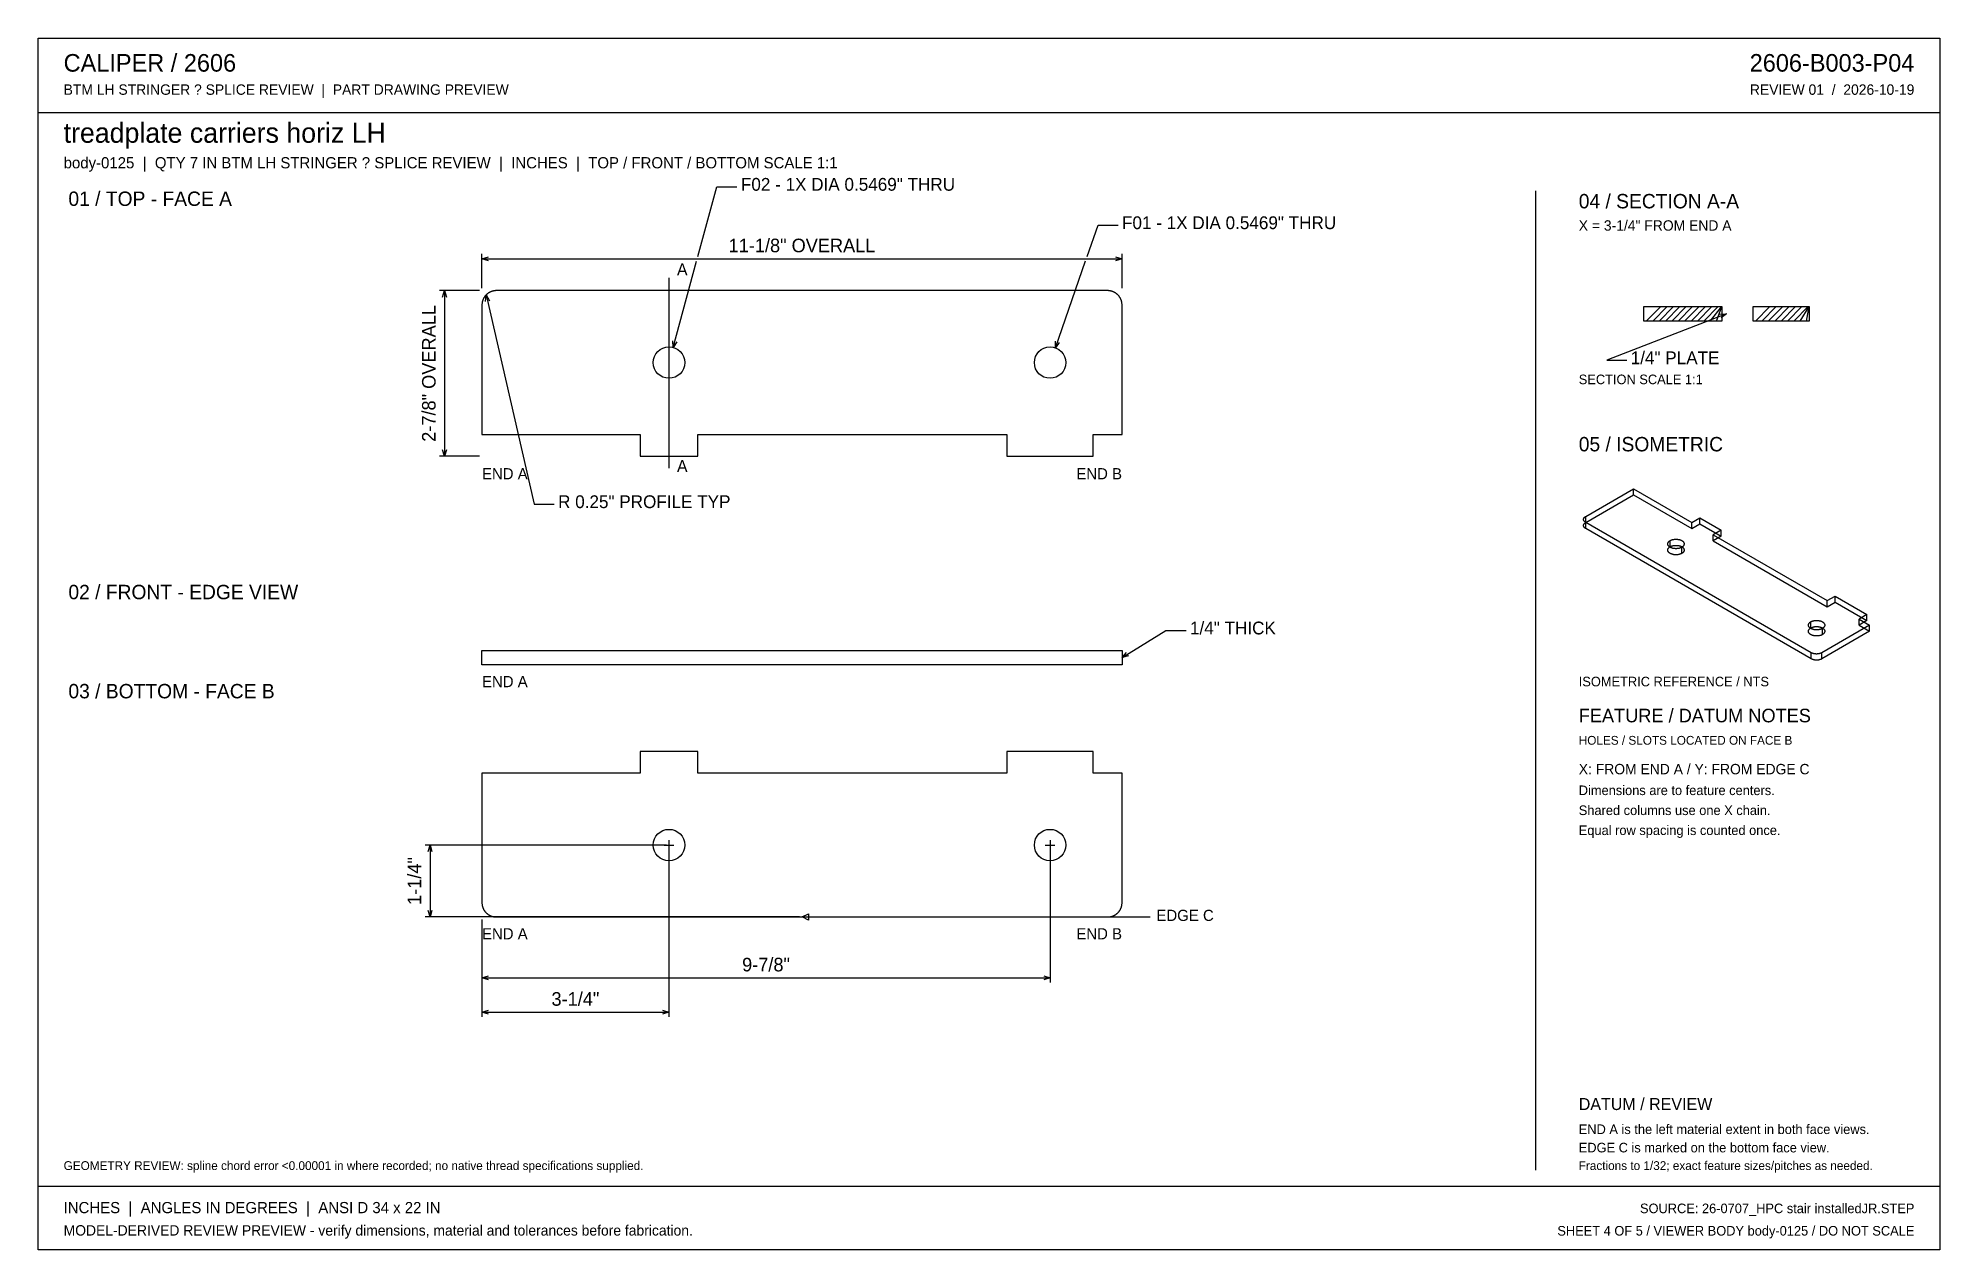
# Model space of a CAD drawing. Header units: inches. Extents: x 0.5 to 33.5, y 0.5 to 21.5.
import ezdxf
from ezdxf.enums import TextEntityAlignment as Align

# ---------------------------------------------------------------- set-up
doc = ezdxf.new("R2010")
doc.units = ezdxf.units.IN
doc.header["$MEASUREMENT"] = 0

msp = doc.modelspace()

# ---------------------------------------------------------------- texts
at = {"layer": 'ANNOTATION'}
for s, height, p in [('CALIPER / 2606', 0.30556, (0.917, 20.944)), ('BTM LH STRINGER ? SPLICE REVIEW  |  PART DRAWING PREVIEW', 0.18056, (0.917, 20.542)), ('treadplate carriers horiz LH', 0.34722, (0.917, 19.708)), ('body-0125  |  QTY 7 IN BTM LH STRINGER ? SPLICE REVIEW  |  INCHES  |  TOP / FRONT / BOTTOM SCALE 1:1', 0.19444, (0.917, 19.264)), ('01 / TOP - FACE A', 0.25, (1, 18.611)), ('F02 - 1X DIA 0.5469" THRU', 0.22222, (12.688, 18.875)), ('04 / SECTION A-A', 0.25, (27.25, 18.569)), ('F01 - 1X DIA 0.5469" THRU', 0.22222, (19.312, 18.208)), ('X = 3-1/4" FROM END A', 0.18056, (27.25, 18.181)), ('A', 0.208, (11.576, 17.403)), ('1/4" PLATE', 0.2222, (28.153, 15.861)), ('SECTION SCALE 1:1', 0.16667, (27.25, 15.514)), ('05 / ISOMETRIC', 0.25, (27.25, 14.347)), ('END A', 0.1944, (8.188, 13.861)), ('A', 0.208, (11.576, 13.986)), ('R 0.25" PROFILE TYP', 0.22222, (9.511, 13.361)), ('02 / FRONT - EDGE VIEW', 0.25, (1, 11.778)), ('1/4" THICK', 0.2222, (20.493, 11.167)), ('03 / BOTTOM - FACE B', 0.25, (1, 10.056)), ('END A', 0.1944, (8.188, 10.25)), ('ISOMETRIC REFERENCE / NTS', 0.16667, (27.25, 10.264)), ('FEATURE / DATUM NOTES', 0.23611, (27.25, 9.639)), ('HOLES / SLOTS LOCATED ON FACE B', 0.15278, (27.25, 9.25)), ('X: FROM END A / Y: FROM EDGE C', 0.18056, (27.25, 8.736)), ('Dimensions are to feature centers.', 0.16667, (27.25, 8.375)), ('Shared columns use one X chain.', 0.16667, (27.25, 8.028)), ('Equal row spacing is counted once.', 0.16667, (27.25, 7.681)), ('EDGE C', 0.1944, (19.91, 6.188)), ('END A', 0.1944, (8.188, 5.868)), ('DATUM / REVIEW', 0.20833, (27.25, 2.903)), ('END A is the left material extent in both face views.', 0.16667, (27.25, 2.486)), ('EDGE C is marked on the bottom face view.', 0.16667, (27.25, 2.167)), ('GEOMETRY REVIEW: spline chord error <0.00001 in where recorded; no native thread specifications supplied.', 0.152778, (0.917, 1.861)), ('Fractions to 1/32; exact feature sizes/pitches as needed.', 0.15278, (27.25, 1.861)), ('INCHES  |  ANGLES IN DEGREES  |  ANSI D 34 x 22 IN', 0.19444, (0.917, 1.111)), ('MODEL-DERIVED REVIEW PREVIEW - verify dimensions, material and tolerances before fabrication.', 0.18056, (0.917, 0.722))]:
    msp.add_text(s, height=height, dxfattribs=at).set_placement(p)
for s, height, p in [('2606-B003-P04', 0.30556, (33.083, 20.944)), ('REVIEW 01  /  2026-10-19', 0.18056, (33.083, 20.542)), ('END B', 0.1944, (19.312, 13.861)), ('END B', 0.1944, (19.312, 5.868)), ('SOURCE: 26-0707_HPC stair installedJR.STEP', 0.16667, (33.083, 1.111)), ('SHEET 4 OF 5 / VIEWER BODY body-0125 / DO NOT SCALE', 0.16667, (33.083, 0.722))]:
    msp.add_text(s, height=height, dxfattribs=at).set_placement(p, align=Align.RIGHT)
for s, height, p in [('11-1/8" OVERALL', 0.23611, (13.75, 17.806)), ('9-7/8"', 0.2361, (13.125, 5.312)), ('3-1/4"', 0.2361, (9.812, 4.715))]:
    msp.add_text(s, height=height, dxfattribs=at).set_placement(p, align=Align.CENTER)
for s, height, p in [('2-7/8" OVERALL', 0.23611, (7.382, 15.701)), ('1-1/4"', 0.2361, (7.132, 6.882))]:
    msp.add_text(s, height=height, rotation=90, dxfattribs=at).set_placement(p, align=Align.CENTER)

# ---------------------------------------------------------------- linework, layer by layer
at = {"layer": 'ANNOTATION'}
for p, q in [((11.941, 17.735), (12.271, 18.944)), ((12.271, 18.944), (12.618, 18.944)), ((18.706, 17.734), (18.896, 18.278)), ((18.896, 18.278), (19.243, 18.278)), ((8.188, 17.181), (8.188, 17.778)), ((8.188, 17.694), (8.299, 17.729)), ((8.188, 17.694), (19.312, 17.694)), ((8.299, 17.66), (8.188, 17.694)), ((11.509, 16.153), (11.919, 17.654)), ((18.153, 16.147), (18.679, 17.655)), ((19.201, 17.729), (19.312, 17.694)), ((19.312, 17.694), (19.201, 17.66)), ((19.312, 17.181), (19.312, 17.778)), ((11.438, 17.361), (11.438, 14.056)), ((8.146, 17.139), (7.451, 17.139)), ((7.5, 17.028), (7.535, 17.139)), ((7.535, 17.139), (7.535, 14.264)), ((7.535, 17.139), (7.569, 17.028)), ((8.252, 16.95), (8.261, 17.066)), ((8.261, 17.066), (9.094, 13.431)), ((8.261, 17.066), (8.319, 16.965)), ((29.819, 16.736), (27.736, 15.931)), ((29.703, 16.728), (29.819, 16.736)), ((29.819, 16.736), (29.728, 16.664)), ((11.509, 16.153), (11.505, 16.269)), ((11.572, 16.251), (11.509, 16.153)), ((18.153, 16.147), (18.156, 16.263)), ((18.222, 16.241), (18.153, 16.147)), ((27.736, 15.931), (28.083, 15.931)), ((8.146, 14.264), (7.451, 14.264)), ((7.535, 14.264), (7.5, 14.375)), ((7.569, 14.375), (7.535, 14.264)), ((9.094, 13.431), (9.441, 13.431)), ((19.312, 10.764), (20.076, 11.236)), ((20.076, 11.236), (20.424, 11.236)), ((19.312, 10.764), (19.389, 10.852)), ((19.425, 10.793), (19.312, 10.764)), ((11.396, 7.507), (7.201, 7.507)), ((7.25, 7.396), (7.285, 7.507)), ((7.285, 7.507), (7.285, 6.257)), ((7.285, 7.507), (7.319, 7.396)), ((11.354, 7.507), (11.521, 7.507)), ((11.438, 7.59), (11.438, 7.424)), ((11.438, 7.465), (11.438, 4.521)), ((17.979, 7.507), (18.146, 7.507)), ((18.062, 7.59), (18.062, 7.424)), ((18.062, 7.465), (18.062, 5.118)), ((7.285, 6.257), (7.25, 6.368)), ((7.319, 6.368), (7.285, 6.257)), ((13.75, 6.257), (13.861, 6.312)), ((13.861, 6.312), (13.861, 6.201)), ((13.708, 6.257), (7.201, 6.257)), ((8.188, 6.215), (8.188, 5.118)), ((8.188, 6.215), (8.188, 4.521)), ((13.75, 6.257), (19.799, 6.257)), ((13.861, 6.201), (13.75, 6.257)), ((8.188, 5.201), (8.299, 5.236)), ((8.188, 5.201), (18.062, 5.201)), ((8.299, 5.167), (8.188, 5.201)), ((17.951, 5.236), (18.062, 5.201)), ((18.062, 5.201), (17.951, 5.167)), ((8.188, 4.604), (8.299, 4.639)), ((11.326, 4.639), (11.438, 4.604)), ((8.188, 4.604), (11.438, 4.604)), ((8.299, 4.569), (8.188, 4.604)), ((11.438, 4.604), (11.326, 4.569))]:
    msp.add_line(p, q, dxfattribs=at)
at = {"layer": 'OUTLINE'}
for p, q in [((0.472, 21.528), (33.528, 21.528)), ((0.472, 0.472), (0.472, 21.528)), ((33.528, 21.528), (33.528, 0.472)), ((0.472, 20.236), (33.528, 20.236)), ((26.5, 18.875), (26.5, 1.861)), ((8.189, 16.913), (8.188, 16.907)), ((8.188, 16.907), (8.188, 16.901)), ((8.188, 16.901), (8.188, 16.895)), ((8.188, 16.895), (8.188, 16.889)), ((8.188, 16.889), (8.188, 14.639)), ((8.19, 16.926), (8.189, 16.919)), ((8.189, 16.919), (8.189, 16.913)), ((8.191, 16.932), (8.19, 16.926)), ((8.192, 16.938), (8.191, 16.932)), ((8.194, 16.944), (8.192, 16.938)), ((8.195, 16.95), (8.194, 16.944)), ((8.197, 16.956), (8.195, 16.95)), ((8.198, 16.961), (8.197, 16.956)), ((8.2, 16.967), (8.198, 16.961)), ((8.202, 16.973), (8.2, 16.967)), ((8.204, 16.979), (8.202, 16.973)), ((8.207, 16.985), (8.204, 16.979)), ((8.209, 16.99), (8.207, 16.985)), ((8.212, 16.996), (8.209, 16.99)), ((8.214, 17.001), (8.212, 16.996)), ((8.217, 17.007), (8.214, 17.001)), ((8.22, 17.012), (8.217, 17.007)), ((8.223, 17.017), (8.22, 17.012)), ((8.226, 17.023), (8.223, 17.017)), ((8.23, 17.028), (8.226, 17.023)), ((8.233, 17.033), (8.23, 17.028)), ((8.237, 17.038), (8.233, 17.033)), ((8.24, 17.043), (8.237, 17.038)), ((8.244, 17.047), (8.24, 17.043)), ((8.248, 17.052), (8.244, 17.047)), ((8.252, 17.057), (8.248, 17.052)), ((8.256, 17.061), (8.252, 17.057)), ((8.261, 17.066), (8.256, 17.061)), ((8.265, 17.07), (8.261, 17.066)), ((8.27, 17.074), (8.265, 17.07)), ((8.274, 17.078), (8.27, 17.074)), ((8.279, 17.082), (8.274, 17.078)), ((8.284, 17.086), (8.279, 17.082)), ((8.289, 17.09), (8.284, 17.086)), ((8.294, 17.093), (8.289, 17.09)), ((8.299, 17.097), (8.294, 17.093)), ((8.304, 17.1), (8.299, 17.097)), ((8.309, 17.103), (8.304, 17.1)), ((8.314, 17.106), (8.309, 17.103)), ((8.32, 17.109), (8.314, 17.106)), ((8.325, 17.112), (8.32, 17.109)), ((8.331, 17.115), (8.325, 17.112)), ((8.336, 17.117), (8.331, 17.115)), ((8.342, 17.12), (8.336, 17.117)), ((8.348, 17.122), (8.342, 17.12)), ((8.353, 17.124), (8.348, 17.122)), ((8.359, 17.126), (8.353, 17.124)), ((8.365, 17.128), (8.359, 17.126)), ((8.371, 17.13), (8.365, 17.128)), ((8.377, 17.131), (8.371, 17.13)), ((8.383, 17.133), (8.377, 17.131)), ((8.389, 17.134), (8.383, 17.133)), ((8.395, 17.135), (8.389, 17.134)), ((8.401, 17.136), (8.395, 17.135)), ((8.407, 17.137), (8.401, 17.136)), ((8.413, 17.138), (8.407, 17.137)), ((8.419, 17.138), (8.413, 17.138)), ((8.425, 17.139), (8.419, 17.138)), ((8.431, 17.139), (8.425, 17.139)), ((8.438, 17.139), (8.431, 17.139)), ((19.062, 17.139), (8.438, 17.139)), ((19.069, 17.139), (19.062, 17.139)), ((19.075, 17.139), (19.069, 17.139)), ((19.081, 17.138), (19.075, 17.139)), ((19.087, 17.138), (19.081, 17.138)), ((19.093, 17.137), (19.087, 17.138)), ((19.099, 17.136), (19.093, 17.137)), ((19.105, 17.135), (19.099, 17.136)), ((19.111, 17.134), (19.105, 17.135)), ((19.117, 17.133), (19.111, 17.134)), ((19.123, 17.131), (19.117, 17.133)), ((19.129, 17.13), (19.123, 17.131)), ((19.135, 17.128), (19.129, 17.13)), ((19.141, 17.126), (19.135, 17.128)), ((19.147, 17.124), (19.141, 17.126)), ((19.152, 17.122), (19.147, 17.124)), ((19.158, 17.12), (19.152, 17.122)), ((19.164, 17.117), (19.158, 17.12)), ((19.169, 17.115), (19.164, 17.117)), ((19.175, 17.112), (19.169, 17.115)), ((19.18, 17.109), (19.175, 17.112)), ((19.186, 17.106), (19.18, 17.109)), ((19.191, 17.103), (19.186, 17.106)), ((19.196, 17.1), (19.191, 17.103)), ((19.201, 17.097), (19.196, 17.1)), ((19.206, 17.093), (19.201, 17.097)), ((19.211, 17.09), (19.206, 17.093)), ((19.216, 17.086), (19.211, 17.09)), ((19.221, 17.082), (19.216, 17.086)), ((19.226, 17.078), (19.221, 17.082)), ((19.23, 17.074), (19.226, 17.078)), ((19.235, 17.07), (19.23, 17.074)), ((19.239, 17.066), (19.235, 17.07)), ((19.244, 17.061), (19.239, 17.066)), ((19.248, 17.057), (19.244, 17.061)), ((19.252, 17.052), (19.248, 17.057)), ((19.256, 17.047), (19.252, 17.052)), ((19.26, 17.043), (19.256, 17.047)), ((19.263, 17.038), (19.26, 17.043)), ((19.267, 17.033), (19.263, 17.038)), ((19.27, 17.028), (19.267, 17.033)), ((19.274, 17.023), (19.27, 17.028)), ((19.277, 17.017), (19.274, 17.023)), ((19.28, 17.012), (19.277, 17.017)), ((19.283, 17.007), (19.28, 17.012)), ((19.286, 17.001), (19.283, 17.007)), ((19.288, 16.996), (19.286, 17.001)), ((19.291, 16.99), (19.288, 16.996)), ((19.293, 16.985), (19.291, 16.99)), ((19.296, 16.979), (19.293, 16.985)), ((19.298, 16.973), (19.296, 16.979)), ((19.3, 16.967), (19.298, 16.973)), ((19.302, 16.961), (19.3, 16.967)), ((19.303, 16.956), (19.302, 16.961)), ((19.305, 16.95), (19.303, 16.956)), ((19.306, 16.944), (19.305, 16.95)), ((19.308, 16.938), (19.306, 16.944)), ((19.309, 16.932), (19.308, 16.938)), ((19.31, 16.926), (19.309, 16.932)), ((19.311, 16.919), (19.31, 16.926)), ((19.311, 16.913), (19.311, 16.919)), ((19.312, 16.907), (19.311, 16.913)), ((19.312, 16.901), (19.312, 16.907)), ((19.312, 16.895), (19.312, 16.901)), ((19.312, 16.889), (19.312, 16.895)), ((19.312, 14.639), (19.312, 16.889)), ((28.382, 16.861), (29.734, 16.861)), ((28.382, 16.611), (28.382, 16.861)), ((28.424, 16.611), (28.674, 16.861)), ((28.535, 16.611), (28.785, 16.861)), ((28.646, 16.611), (28.896, 16.861)), ((28.757, 16.611), (29.007, 16.861)), ((28.868, 16.611), (29.118, 16.861)), ((28.979, 16.611), (29.229, 16.861)), ((29.09, 16.611), (29.34, 16.861)), ((29.201, 16.611), (29.451, 16.861)), ((29.312, 16.611), (29.562, 16.861)), ((29.424, 16.611), (29.674, 16.861)), ((29.535, 16.611), (29.734, 16.861)), ((29.646, 16.611), (29.734, 16.861)), ((29.734, 16.861), (29.734, 16.611)), ((30.28, 16.861), (31.257, 16.861)), ((30.28, 16.611), (30.28, 16.861)), ((30.322, 16.611), (30.572, 16.861)), ((30.433, 16.611), (30.683, 16.861)), ((30.544, 16.611), (30.794, 16.861)), ((30.655, 16.611), (30.905, 16.861)), ((30.766, 16.611), (31.016, 16.861)), ((30.878, 16.611), (31.128, 16.861)), ((30.989, 16.611), (31.239, 16.861)), ((31.1, 16.611), (31.257, 16.861)), ((31.211, 16.611), (31.257, 16.861)), ((31.257, 16.861), (31.257, 16.611)), ((29.734, 16.611), (28.382, 16.611)), ((31.257, 16.611), (30.28, 16.611)), ((8.188, 14.639), (10.938, 14.639)), ((10.938, 14.639), (10.938, 14.264)), ((11.938, 14.264), (11.938, 14.639)), ((11.938, 14.639), (17.312, 14.639)), ((17.312, 14.639), (17.312, 14.264)), ((18.812, 14.639), (19.312, 14.639)), ((18.812, 14.264), (18.812, 14.639)), ((10.938, 14.264), (11.938, 14.264)), ((17.312, 14.264), (18.812, 14.264)), ((27.372, 13.218), (28.202, 13.697)), ((27.372, 13.111), (28.202, 13.59)), ((28.202, 13.59), (28.202, 13.697)), ((28.202, 13.697), (29.216, 13.111)), ((28.202, 13.59), (29.216, 13.005)), ((27.333, 13.168), (27.334, 13.17)), ((27.333, 13.166), (27.333, 13.168)), ((27.333, 13.165), (27.333, 13.166)), ((27.333, 13.163), (27.333, 13.165)), ((27.333, 13.161), (27.333, 13.163)), ((27.334, 13.159), (27.333, 13.161)), ((27.333, 13.062), (27.334, 13.064)), ((27.333, 13.06), (27.333, 13.062)), ((27.333, 13.058), (27.333, 13.06)), ((27.333, 13.056), (27.333, 13.058)), ((27.333, 13.054), (27.333, 13.056)), ((27.334, 13.052), (27.333, 13.054)), ((27.334, 13.174), (27.335, 13.176)), ((27.334, 13.172), (27.334, 13.174)), ((27.334, 13.17), (27.334, 13.172)), ((27.334, 13.157), (27.334, 13.159)), ((27.334, 13.155), (27.334, 13.157)), ((27.335, 13.153), (27.334, 13.155)), ((27.334, 13.067), (27.335, 13.069)), ((27.334, 13.065), (27.334, 13.067)), ((27.334, 13.064), (27.334, 13.065)), ((27.334, 13.051), (27.334, 13.052)), ((27.334, 13.049), (27.334, 13.051)), ((27.335, 13.047), (27.334, 13.049)), ((27.335, 13.177), (27.336, 13.179)), ((27.335, 13.176), (27.335, 13.177)), ((27.335, 13.152), (27.335, 13.153)), ((27.336, 13.15), (27.335, 13.152)), ((27.335, 13.071), (27.336, 13.073)), ((27.335, 13.069), (27.335, 13.071)), ((27.335, 13.045), (27.335, 13.047)), ((27.336, 13.043), (27.335, 13.045)), ((27.336, 13.179), (27.337, 13.181)), ((27.337, 13.148), (27.336, 13.15)), ((27.336, 13.073), (27.337, 13.075)), ((27.337, 13.042), (27.336, 13.043)), ((27.337, 13.183), (27.338, 13.185)), ((27.337, 13.181), (27.337, 13.183)), ((27.337, 13.146), (27.337, 13.148)), ((27.338, 13.144), (27.337, 13.146)), ((27.337, 13.076), (27.338, 13.078)), ((27.337, 13.075), (27.337, 13.076)), ((27.337, 13.04), (27.337, 13.042)), ((27.338, 13.038), (27.337, 13.04)), ((27.338, 13.185), (27.339, 13.186)), ((27.339, 13.143), (27.338, 13.144)), ((27.338, 13.078), (27.339, 13.08)), ((27.339, 13.036), (27.338, 13.038)), ((27.339, 13.186), (27.34, 13.188)), ((27.34, 13.141), (27.339, 13.143)), ((27.339, 13.08), (27.34, 13.082)), ((27.34, 13.034), (27.339, 13.036)), ((27.34, 13.188), (27.341, 13.19)), ((27.341, 13.139), (27.34, 13.141)), ((27.34, 13.082), (27.341, 13.083)), ((27.341, 13.033), (27.34, 13.034)), ((27.341, 13.19), (27.342, 13.192)), ((27.342, 13.137), (27.341, 13.139)), ((27.341, 13.083), (27.342, 13.085)), ((27.342, 13.031), (27.341, 13.033)), ((27.342, 13.192), (27.343, 13.193)), ((27.343, 13.136), (27.342, 13.137)), ((27.342, 13.085), (27.343, 13.087)), ((27.343, 13.029), (27.342, 13.031)), ((27.343, 13.193), (27.345, 13.195)), ((27.345, 13.134), (27.343, 13.136)), ((27.343, 13.087), (27.345, 13.089)), ((27.345, 13.027), (27.343, 13.029)), ((27.345, 13.195), (27.346, 13.197)), ((27.346, 13.132), (27.345, 13.134)), ((27.345, 13.089), (27.346, 13.09)), ((27.346, 13.026), (27.345, 13.027)), ((27.346, 13.197), (27.347, 13.198)), ((27.347, 13.131), (27.346, 13.132)), ((27.346, 13.09), (27.347, 13.092)), ((27.347, 13.024), (27.346, 13.026)), ((27.347, 13.198), (27.349, 13.2)), ((27.349, 13.129), (27.347, 13.131)), ((27.347, 13.092), (27.349, 13.094)), ((27.349, 13.023), (27.347, 13.024)), ((27.349, 13.2), (27.35, 13.202)), ((27.35, 13.127), (27.349, 13.129)), ((27.349, 13.094), (27.35, 13.095)), ((27.35, 13.021), (27.349, 13.023)), ((27.35, 13.202), (27.352, 13.203)), ((27.352, 13.126), (27.35, 13.127)), ((27.35, 13.095), (27.352, 13.097)), ((27.352, 13.019), (27.35, 13.021)), ((27.352, 13.203), (27.354, 13.205)), ((27.354, 13.124), (27.352, 13.126)), ((27.352, 13.097), (27.354, 13.098)), ((27.354, 13.018), (27.352, 13.019)), ((27.354, 13.205), (27.355, 13.206)), ((27.355, 13.123), (27.354, 13.124)), ((27.354, 13.098), (27.355, 13.1)), ((27.355, 13.016), (27.354, 13.018)), ((27.355, 13.206), (27.357, 13.208)), ((27.357, 13.121), (27.355, 13.123)), ((27.355, 13.1), (27.357, 13.101)), ((27.357, 13.015), (27.355, 13.016)), ((27.357, 13.208), (27.359, 13.209)), ((27.359, 13.12), (27.357, 13.121)), ((27.357, 13.101), (27.359, 13.103)), ((27.359, 13.013), (27.357, 13.015)), ((27.359, 13.209), (27.361, 13.211)), ((27.361, 13.118), (27.359, 13.12)), ((27.359, 13.103), (27.361, 13.104)), ((27.361, 13.012), (27.359, 13.013)), ((27.361, 13.211), (27.363, 13.212)), ((27.363, 13.117), (27.361, 13.118)), ((27.361, 13.104), (27.363, 13.106)), ((27.363, 13.01), (27.361, 13.012)), ((27.363, 13.212), (27.365, 13.214)), ((27.365, 13.115), (27.363, 13.117)), ((27.363, 13.106), (27.365, 13.107)), ((27.365, 13.009), (27.363, 13.01)), ((27.365, 13.214), (27.367, 13.215)), ((27.367, 13.114), (27.365, 13.115)), ((27.365, 13.107), (27.367, 13.109)), ((27.367, 13.007), (27.365, 13.009)), ((27.367, 13.215), (27.369, 13.216)), ((27.369, 13.113), (27.367, 13.114)), ((27.367, 13.109), (27.369, 13.11)), ((27.369, 13.006), (27.367, 13.007)), ((27.369, 13.216), (27.372, 13.218)), ((27.372, 13.111), (27.369, 13.113)), ((27.369, 13.11), (27.372, 13.111)), ((27.372, 13.005), (27.369, 13.006)), ((27.372, 13.111), (27.372, 13.218)), ((31.291, 10.848), (27.372, 13.111)), ((27.372, 13.005), (27.372, 13.111)), ((31.291, 10.742), (27.372, 13.005)), ((29.216, 13.111), (29.354, 13.191)), ((29.216, 13.005), (29.216, 13.111)), ((29.216, 13.005), (29.354, 13.085)), ((29.354, 13.085), (29.354, 13.191)), ((29.354, 13.191), (29.723, 12.978)), ((29.354, 13.085), (29.723, 12.872)), ((29.723, 12.978), (29.585, 12.898)), ((29.585, 12.898), (31.568, 11.753)), ((29.585, 12.792), (29.585, 12.898)), ((29.723, 12.872), (29.723, 12.978)), ((28.797, 12.747), (28.798, 12.751)), ((28.797, 12.743), (28.797, 12.747)), ((28.797, 12.739), (28.797, 12.743)), ((28.797, 12.734), (28.797, 12.739)), ((28.797, 12.73), (28.797, 12.734)), ((28.798, 12.726), (28.797, 12.73)), ((28.797, 12.64), (28.798, 12.644)), ((28.797, 12.636), (28.797, 12.64)), ((28.797, 12.632), (28.797, 12.636)), ((28.797, 12.628), (28.797, 12.632)), ((28.797, 12.624), (28.797, 12.628)), ((28.798, 12.62), (28.797, 12.624)), ((28.798, 12.751), (28.799, 12.755)), ((28.799, 12.722), (28.798, 12.726)), ((28.798, 12.644), (28.799, 12.648)), ((28.799, 12.616), (28.798, 12.62)), ((28.799, 12.755), (28.801, 12.759)), ((28.801, 12.719), (28.799, 12.722)), ((28.799, 12.648), (28.801, 12.652)), ((28.801, 12.612), (28.799, 12.616)), ((28.801, 12.759), (28.803, 12.762)), ((28.803, 12.715), (28.801, 12.719)), ((28.801, 12.652), (28.803, 12.656)), ((28.803, 12.608), (28.801, 12.612)), ((28.803, 12.762), (28.805, 12.766)), ((28.805, 12.711), (28.803, 12.715)), ((28.803, 12.656), (28.805, 12.66)), ((28.805, 12.604), (28.803, 12.608)), ((28.805, 12.766), (28.808, 12.77)), ((28.808, 12.707), (28.805, 12.711)), ((28.805, 12.66), (28.808, 12.664)), ((28.808, 12.601), (28.805, 12.604)), ((28.808, 12.77), (28.81, 12.774)), ((28.81, 12.703), (28.808, 12.707)), ((28.808, 12.664), (28.81, 12.667)), ((28.81, 12.597), (28.808, 12.601)), ((28.81, 12.774), (28.814, 12.777)), ((28.814, 12.7), (28.81, 12.703)), ((28.81, 12.667), (28.814, 12.671)), ((28.814, 12.593), (28.81, 12.597)), ((28.814, 12.777), (28.817, 12.781)), ((28.817, 12.696), (28.814, 12.7)), ((28.814, 12.671), (28.817, 12.674)), ((28.817, 12.59), (28.814, 12.593)), ((28.817, 12.781), (28.821, 12.784)), ((28.821, 12.693), (28.817, 12.696)), ((28.817, 12.674), (28.821, 12.678)), ((28.821, 12.586), (28.817, 12.59)), ((28.821, 12.784), (28.825, 12.788)), ((28.825, 12.689), (28.821, 12.693)), ((28.821, 12.678), (28.825, 12.681)), ((28.825, 12.583), (28.821, 12.586)), ((28.825, 12.788), (28.829, 12.791)), ((28.829, 12.686), (28.825, 12.689)), ((28.825, 12.681), (28.829, 12.684)), ((28.829, 12.58), (28.825, 12.583)), ((28.829, 12.791), (28.834, 12.794)), ((28.829, 12.684), (28.834, 12.687)), ((28.834, 12.683), (28.829, 12.686)), ((28.834, 12.577), (28.829, 12.58)), ((28.834, 12.794), (28.838, 12.797)), ((28.834, 12.687), (28.838, 12.69)), ((28.838, 12.68), (28.834, 12.683)), ((28.838, 12.574), (28.834, 12.577)), ((28.838, 12.797), (28.844, 12.8)), ((28.838, 12.69), (28.838, 12.797)), ((28.838, 12.69), (28.844, 12.693)), ((28.844, 12.677), (28.838, 12.68)), ((28.844, 12.571), (28.838, 12.574)), ((28.844, 12.8), (28.849, 12.802)), ((28.844, 12.693), (28.849, 12.696)), ((28.849, 12.675), (28.844, 12.677)), ((28.849, 12.568), (28.844, 12.571)), ((28.849, 12.802), (28.854, 12.805)), ((28.849, 12.696), (28.854, 12.698)), ((28.854, 12.672), (28.849, 12.675)), ((28.854, 12.566), (28.849, 12.568)), ((28.854, 12.805), (28.86, 12.807)), ((28.854, 12.698), (28.86, 12.701)), ((28.86, 12.67), (28.854, 12.672)), ((28.86, 12.564), (28.854, 12.566)), ((28.86, 12.807), (28.866, 12.809)), ((28.86, 12.701), (28.866, 12.703)), ((28.866, 12.668), (28.86, 12.67)), ((28.866, 12.561), (28.86, 12.564)), ((28.866, 12.809), (28.872, 12.811)), ((28.866, 12.703), (28.872, 12.705)), ((28.872, 12.666), (28.866, 12.668)), ((28.872, 12.559), (28.866, 12.561)), ((28.872, 12.811), (28.878, 12.813)), ((28.872, 12.705), (28.878, 12.706)), ((28.878, 12.664), (28.872, 12.666)), ((28.878, 12.813), (28.885, 12.815)), ((28.878, 12.706), (28.885, 12.708)), ((28.885, 12.662), (28.878, 12.664)), ((28.885, 12.815), (28.891, 12.816)), ((28.885, 12.708), (28.891, 12.71)), ((28.891, 12.661), (28.885, 12.662)), ((28.891, 12.816), (28.898, 12.817)), ((28.891, 12.71), (28.898, 12.711)), ((28.898, 12.66), (28.891, 12.661)), ((28.898, 12.817), (28.905, 12.818)), ((28.898, 12.711), (28.905, 12.712)), ((28.905, 12.659), (28.898, 12.66)), ((28.905, 12.818), (28.912, 12.819)), ((28.905, 12.712), (28.912, 12.713)), ((28.912, 12.658), (28.905, 12.659)), ((28.912, 12.819), (28.918, 12.82)), ((28.912, 12.713), (28.918, 12.714)), ((28.918, 12.657), (28.912, 12.658)), ((28.918, 12.82), (28.925, 12.82)), ((28.918, 12.714), (28.925, 12.714)), ((28.925, 12.657), (28.918, 12.657)), ((28.925, 12.82), (28.932, 12.821)), ((28.925, 12.714), (28.932, 12.714)), ((28.932, 12.656), (28.925, 12.657)), ((28.932, 12.821), (28.939, 12.821)), ((28.932, 12.714), (28.939, 12.714)), ((28.939, 12.656), (28.932, 12.656)), ((28.939, 12.821), (28.946, 12.821)), ((28.939, 12.714), (28.946, 12.714)), ((28.946, 12.656), (28.939, 12.656)), ((28.946, 12.821), (28.953, 12.82)), ((28.946, 12.714), (28.953, 12.714)), ((28.953, 12.657), (28.946, 12.656)), ((28.953, 12.82), (28.96, 12.82)), ((28.953, 12.714), (28.96, 12.714)), ((28.96, 12.657), (28.953, 12.657)), ((28.96, 12.82), (28.967, 12.819)), ((28.96, 12.714), (28.967, 12.713)), ((28.967, 12.658), (28.96, 12.657)), ((28.967, 12.819), (28.974, 12.818)), ((28.967, 12.713), (28.974, 12.712)), ((28.974, 12.659), (28.967, 12.658)), ((28.974, 12.818), (28.981, 12.817)), ((28.974, 12.712), (28.981, 12.711)), ((28.981, 12.66), (28.974, 12.659)), ((28.981, 12.817), (28.987, 12.816)), ((28.981, 12.711), (28.987, 12.71)), ((28.987, 12.661), (28.981, 12.66)), ((28.987, 12.816), (28.994, 12.815)), ((28.987, 12.71), (28.994, 12.708)), ((28.994, 12.662), (28.987, 12.661)), ((28.994, 12.815), (29, 12.813)), ((28.994, 12.708), (29, 12.706)), ((29, 12.664), (28.994, 12.662)), ((29, 12.813), (29.007, 12.811)), ((29, 12.706), (29.007, 12.705)), ((29.007, 12.666), (29, 12.664)), ((29.007, 12.811), (29.013, 12.809)), ((29.007, 12.705), (29.013, 12.703)), ((29.013, 12.668), (29.007, 12.666)), ((29.013, 12.561), (29.007, 12.559)), ((29.013, 12.809), (29.019, 12.807)), ((29.013, 12.703), (29.019, 12.701)), ((29.019, 12.67), (29.013, 12.668)), ((29.019, 12.564), (29.013, 12.561)), ((29.019, 12.807), (29.024, 12.805)), ((29.019, 12.701), (29.024, 12.698)), ((29.024, 12.672), (29.019, 12.67)), ((29.024, 12.566), (29.019, 12.564)), ((29.024, 12.805), (29.03, 12.802)), ((29.024, 12.698), (29.03, 12.696)), ((29.03, 12.675), (29.024, 12.672)), ((29.03, 12.568), (29.024, 12.566)), ((29.03, 12.802), (29.035, 12.8)), ((29.03, 12.696), (29.035, 12.693)), ((29.035, 12.677), (29.03, 12.675)), ((29.035, 12.571), (29.03, 12.568)), ((29.035, 12.8), (29.04, 12.797)), ((29.035, 12.693), (29.04, 12.69)), ((29.04, 12.68), (29.035, 12.677)), ((29.04, 12.574), (29.035, 12.571)), ((29.04, 12.797), (29.045, 12.794)), ((29.04, 12.69), (29.045, 12.687)), ((29.045, 12.683), (29.04, 12.68)), ((29.04, 12.574), (29.04, 12.68)), ((29.045, 12.577), (29.04, 12.574)), ((29.045, 12.794), (29.05, 12.791)), ((29.045, 12.687), (29.05, 12.684)), ((29.05, 12.686), (29.045, 12.683)), ((29.05, 12.58), (29.045, 12.577)), ((29.05, 12.791), (29.054, 12.788)), ((29.054, 12.689), (29.05, 12.686)), ((29.05, 12.684), (29.054, 12.681)), ((29.054, 12.583), (29.05, 12.58)), ((29.054, 12.788), (29.058, 12.784)), ((29.058, 12.693), (29.054, 12.689)), ((29.054, 12.681), (29.058, 12.678)), ((29.058, 12.586), (29.054, 12.583)), ((29.058, 12.784), (29.062, 12.781)), ((29.062, 12.696), (29.058, 12.693)), ((29.058, 12.678), (29.062, 12.674)), ((29.062, 12.59), (29.058, 12.586)), ((29.062, 12.781), (29.065, 12.777)), ((29.065, 12.7), (29.062, 12.696)), ((29.062, 12.674), (29.065, 12.671)), ((29.065, 12.593), (29.062, 12.59)), ((29.065, 12.777), (29.068, 12.774)), ((29.068, 12.703), (29.065, 12.7)), ((29.065, 12.671), (29.068, 12.667)), ((29.068, 12.597), (29.065, 12.593)), ((29.068, 12.774), (29.071, 12.77)), ((29.071, 12.707), (29.068, 12.703)), ((29.068, 12.667), (29.071, 12.664)), ((29.071, 12.601), (29.068, 12.597)), ((29.071, 12.77), (29.074, 12.766)), ((29.074, 12.711), (29.071, 12.707)), ((29.071, 12.664), (29.074, 12.66)), ((29.074, 12.604), (29.071, 12.601)), ((29.074, 12.766), (29.076, 12.762)), ((29.076, 12.715), (29.074, 12.711)), ((29.074, 12.66), (29.076, 12.656)), ((29.076, 12.608), (29.074, 12.604)), ((29.076, 12.762), (29.078, 12.759)), ((29.078, 12.719), (29.076, 12.715)), ((29.076, 12.656), (29.078, 12.652)), ((29.078, 12.612), (29.076, 12.608)), ((29.078, 12.759), (29.079, 12.755)), ((29.079, 12.722), (29.078, 12.719)), ((29.078, 12.652), (29.079, 12.648)), ((29.079, 12.616), (29.078, 12.612)), ((29.079, 12.755), (29.08, 12.751)), ((29.08, 12.726), (29.079, 12.722)), ((29.079, 12.648), (29.08, 12.644)), ((29.08, 12.62), (29.079, 12.616)), ((29.08, 12.751), (29.081, 12.747)), ((29.081, 12.73), (29.08, 12.726)), ((29.08, 12.644), (29.081, 12.64)), ((29.081, 12.624), (29.08, 12.62)), ((29.081, 12.747), (29.082, 12.743)), ((29.082, 12.734), (29.081, 12.73)), ((29.081, 12.64), (29.082, 12.636)), ((29.082, 12.628), (29.081, 12.624)), ((29.082, 12.743), (29.082, 12.739)), ((29.082, 12.739), (29.082, 12.734)), ((29.082, 12.636), (29.082, 12.632)), ((29.082, 12.632), (29.082, 12.628)), ((29.723, 12.872), (29.585, 12.792)), ((29.585, 12.792), (31.568, 11.647)), ((28.878, 12.558), (28.872, 12.559)), ((28.885, 12.556), (28.878, 12.558)), ((28.891, 12.554), (28.885, 12.556)), ((28.898, 12.553), (28.891, 12.554)), ((28.905, 12.552), (28.898, 12.553)), ((28.912, 12.551), (28.905, 12.552)), ((28.918, 12.551), (28.912, 12.551)), ((28.925, 12.55), (28.918, 12.551)), ((28.932, 12.55), (28.925, 12.55)), ((28.939, 12.55), (28.932, 12.55)), ((28.946, 12.55), (28.939, 12.55)), ((28.953, 12.55), (28.946, 12.55)), ((28.96, 12.551), (28.953, 12.55)), ((28.967, 12.551), (28.96, 12.551)), ((28.974, 12.552), (28.967, 12.551)), ((28.981, 12.553), (28.974, 12.552)), ((28.987, 12.554), (28.981, 12.553)), ((28.994, 12.556), (28.987, 12.554)), ((29, 12.558), (28.994, 12.556)), ((29.007, 12.559), (29, 12.558)), ((31.568, 11.753), (31.706, 11.833)), ((31.568, 11.647), (31.568, 11.753)), ((31.568, 11.647), (31.706, 11.727)), ((31.706, 11.833), (32.259, 11.514)), ((31.706, 11.727), (31.706, 11.833)), ((31.706, 11.727), (32.259, 11.407)), ((31.241, 11.336), (31.242, 11.34)), ((31.241, 11.332), (31.241, 11.336)), ((31.241, 11.327), (31.241, 11.332)), ((31.241, 11.323), (31.241, 11.327)), ((31.241, 11.319), (31.241, 11.323)), ((31.242, 11.315), (31.241, 11.319)), ((31.242, 11.34), (31.243, 11.344)), ((31.243, 11.311), (31.242, 11.315)), ((31.243, 11.344), (31.245, 11.347)), ((31.245, 11.307), (31.243, 11.311)), ((31.243, 11.237), (31.245, 11.241)), ((31.245, 11.347), (31.247, 11.351)), ((31.247, 11.304), (31.245, 11.307)), ((31.245, 11.241), (31.247, 11.245)), ((31.247, 11.351), (31.249, 11.355)), ((31.249, 11.3), (31.247, 11.304)), ((31.247, 11.245), (31.249, 11.249)), ((31.249, 11.355), (31.252, 11.359)), ((31.252, 11.296), (31.249, 11.3)), ((31.249, 11.249), (31.252, 11.252)), ((31.252, 11.359), (31.254, 11.363)), ((31.254, 11.292), (31.252, 11.296)), ((31.252, 11.252), (31.254, 11.256)), ((31.254, 11.363), (31.258, 11.366)), ((31.258, 11.289), (31.254, 11.292)), ((31.254, 11.256), (31.258, 11.26)), ((31.258, 11.366), (31.261, 11.37)), ((31.261, 11.285), (31.258, 11.289)), ((31.258, 11.26), (31.261, 11.263)), ((31.261, 11.37), (31.265, 11.373)), ((31.265, 11.282), (31.261, 11.285)), ((31.261, 11.263), (31.265, 11.267)), ((31.265, 11.373), (31.269, 11.377)), ((31.269, 11.278), (31.265, 11.282)), ((31.265, 11.267), (31.269, 11.27)), ((31.269, 11.377), (31.273, 11.38)), ((31.273, 11.275), (31.269, 11.278)), ((31.269, 11.27), (31.273, 11.273)), ((31.273, 11.38), (31.278, 11.383)), ((31.273, 11.273), (31.278, 11.276)), ((31.278, 11.272), (31.273, 11.275)), ((31.278, 11.383), (31.282, 11.386)), ((31.278, 11.276), (31.282, 11.279)), ((31.282, 11.269), (31.278, 11.272)), ((31.282, 11.386), (31.288, 11.388)), ((31.282, 11.279), (31.282, 11.386)), ((31.282, 11.279), (31.288, 11.282)), ((31.288, 11.266), (31.282, 11.269)), ((31.288, 11.388), (31.293, 11.391)), ((31.288, 11.282), (31.293, 11.285)), ((31.293, 11.264), (31.288, 11.266)), ((31.293, 11.391), (31.298, 11.394)), ((31.293, 11.285), (31.298, 11.287)), ((31.298, 11.261), (31.293, 11.264)), ((31.298, 11.394), (31.304, 11.396)), ((31.298, 11.287), (31.304, 11.289)), ((31.304, 11.259), (31.298, 11.261)), ((31.304, 11.396), (31.31, 11.398)), ((31.304, 11.289), (31.31, 11.292)), ((31.31, 11.257), (31.304, 11.259)), ((31.31, 11.398), (31.316, 11.4)), ((31.31, 11.292), (31.316, 11.294)), ((31.316, 11.255), (31.31, 11.257)), ((31.316, 11.4), (31.322, 11.402)), ((31.316, 11.294), (31.322, 11.295)), ((31.322, 11.253), (31.316, 11.255)), ((31.322, 11.402), (31.329, 11.404)), ((31.322, 11.295), (31.329, 11.297)), ((31.329, 11.251), (31.322, 11.253)), ((31.329, 11.404), (31.335, 11.405)), ((31.329, 11.297), (31.335, 11.299)), ((31.335, 11.25), (31.329, 11.251)), ((31.335, 11.405), (31.342, 11.406)), ((31.335, 11.299), (31.342, 11.3)), ((31.342, 11.249), (31.335, 11.25)), ((31.342, 11.406), (31.349, 11.407)), ((31.342, 11.3), (31.349, 11.301)), ((31.349, 11.248), (31.342, 11.249)), ((31.349, 11.407), (31.355, 11.408)), ((31.349, 11.301), (31.355, 11.302)), ((31.355, 11.247), (31.349, 11.248)), ((31.355, 11.408), (31.362, 11.409)), ((31.355, 11.302), (31.362, 11.302)), ((31.362, 11.246), (31.355, 11.247)), ((31.362, 11.409), (31.369, 11.409)), ((31.362, 11.302), (31.369, 11.303)), ((31.369, 11.245), (31.362, 11.246)), ((31.369, 11.409), (31.376, 11.41)), ((31.369, 11.303), (31.376, 11.303)), ((31.376, 11.245), (31.369, 11.245)), ((31.376, 11.41), (31.383, 11.41)), ((31.376, 11.303), (31.383, 11.303)), ((31.383, 11.245), (31.376, 11.245)), ((31.383, 11.41), (31.39, 11.41)), ((31.383, 11.303), (31.39, 11.303)), ((31.39, 11.245), (31.383, 11.245)), ((31.39, 11.41), (31.397, 11.409)), ((31.39, 11.303), (31.397, 11.303)), ((31.397, 11.245), (31.39, 11.245)), ((31.397, 11.409), (31.404, 11.409)), ((31.397, 11.303), (31.404, 11.302)), ((31.404, 11.246), (31.397, 11.245)), ((31.404, 11.409), (31.411, 11.408)), ((31.404, 11.302), (31.411, 11.302)), ((31.411, 11.247), (31.404, 11.246)), ((31.411, 11.408), (31.418, 11.407)), ((31.411, 11.302), (31.418, 11.301)), ((31.418, 11.248), (31.411, 11.247)), ((31.418, 11.407), (31.425, 11.406)), ((31.418, 11.301), (31.425, 11.3)), ((31.425, 11.249), (31.418, 11.248)), ((31.425, 11.406), (31.431, 11.405)), ((31.425, 11.3), (31.431, 11.299)), ((31.431, 11.25), (31.425, 11.249)), ((31.431, 11.405), (31.438, 11.404)), ((31.431, 11.299), (31.438, 11.297)), ((31.438, 11.251), (31.431, 11.25)), ((31.438, 11.404), (31.444, 11.402)), ((31.438, 11.297), (31.444, 11.295)), ((31.444, 11.253), (31.438, 11.251)), ((31.444, 11.402), (31.451, 11.4)), ((31.444, 11.295), (31.451, 11.294)), ((31.451, 11.255), (31.444, 11.253)), ((31.451, 11.4), (31.457, 11.398)), ((31.451, 11.294), (31.457, 11.292)), ((31.457, 11.257), (31.451, 11.255)), ((31.457, 11.398), (31.463, 11.396)), ((31.457, 11.292), (31.463, 11.289)), ((31.463, 11.259), (31.457, 11.257)), ((31.463, 11.396), (31.468, 11.394)), ((31.463, 11.289), (31.468, 11.287)), ((31.468, 11.261), (31.463, 11.259)), ((31.468, 11.394), (31.474, 11.391)), ((31.468, 11.287), (31.474, 11.285)), ((31.474, 11.264), (31.468, 11.261)), ((31.474, 11.391), (31.479, 11.388)), ((31.474, 11.285), (31.479, 11.282)), ((31.479, 11.266), (31.474, 11.264)), ((32.306, 11.327), (31.476, 10.848)), ((31.479, 11.388), (31.484, 11.386)), ((31.479, 11.282), (31.484, 11.279)), ((31.484, 11.269), (31.479, 11.266)), ((31.484, 11.386), (31.489, 11.383)), ((31.484, 11.279), (31.489, 11.276)), ((31.489, 11.272), (31.484, 11.269)), ((31.484, 11.163), (31.484, 11.269)), ((31.489, 11.383), (31.494, 11.38)), ((31.489, 11.276), (31.494, 11.273)), ((31.494, 11.275), (31.489, 11.272)), ((31.494, 11.38), (31.498, 11.377)), ((31.498, 11.278), (31.494, 11.275)), ((31.494, 11.273), (31.498, 11.27)), ((31.498, 11.377), (31.502, 11.373)), ((31.502, 11.282), (31.498, 11.278)), ((31.498, 11.27), (31.502, 11.267)), ((31.502, 11.373), (31.506, 11.37)), ((31.506, 11.285), (31.502, 11.282)), ((31.502, 11.267), (31.506, 11.263)), ((31.506, 11.37), (31.509, 11.366)), ((31.509, 11.289), (31.506, 11.285)), ((31.506, 11.263), (31.509, 11.26)), ((31.509, 11.366), (31.512, 11.363)), ((31.512, 11.292), (31.509, 11.289)), ((31.509, 11.26), (31.512, 11.256)), ((31.512, 11.363), (31.515, 11.359)), ((31.515, 11.296), (31.512, 11.292)), ((31.512, 11.256), (31.515, 11.252)), ((31.515, 11.359), (31.518, 11.355)), ((31.518, 11.3), (31.515, 11.296)), ((31.515, 11.252), (31.518, 11.249)), ((31.518, 11.355), (31.52, 11.351)), ((31.52, 11.304), (31.518, 11.3)), ((31.518, 11.249), (31.52, 11.245)), ((31.52, 11.351), (31.522, 11.347)), ((31.522, 11.307), (31.52, 11.304)), ((31.52, 11.245), (31.522, 11.241)), ((31.522, 11.347), (31.523, 11.344)), ((31.523, 11.311), (31.522, 11.307)), ((31.522, 11.241), (31.523, 11.237)), ((31.523, 11.344), (31.524, 11.34)), ((31.524, 11.315), (31.523, 11.311)), ((31.524, 11.34), (31.525, 11.336)), ((31.525, 11.319), (31.524, 11.315)), ((31.525, 11.336), (31.526, 11.332)), ((31.526, 11.323), (31.525, 11.319)), ((31.526, 11.332), (31.526, 11.327)), ((31.526, 11.327), (31.526, 11.323)), ((32.259, 11.514), (32.121, 11.434)), ((32.121, 11.327), (32.121, 11.434)), ((32.121, 11.434), (32.306, 11.327)), ((32.259, 11.407), (32.121, 11.327)), ((32.121, 11.327), (32.306, 11.221)), ((32.259, 11.407), (32.259, 11.514)), ((32.306, 11.221), (32.306, 11.327)), ((31.241, 11.229), (31.242, 11.233)), ((31.241, 11.225), (31.241, 11.229)), ((31.241, 11.221), (31.241, 11.225)), ((31.241, 11.217), (31.241, 11.221)), ((31.241, 11.213), (31.241, 11.217)), ((31.242, 11.209), (31.241, 11.213)), ((31.242, 11.233), (31.243, 11.237)), ((31.243, 11.205), (31.242, 11.209)), ((31.245, 11.201), (31.243, 11.205)), ((31.247, 11.197), (31.245, 11.201)), ((31.249, 11.193), (31.247, 11.197)), ((31.252, 11.189), (31.249, 11.193)), ((31.254, 11.186), (31.252, 11.189)), ((31.258, 11.182), (31.254, 11.186)), ((31.261, 11.179), (31.258, 11.182)), ((31.265, 11.175), (31.261, 11.179)), ((31.269, 11.172), (31.265, 11.175)), ((31.273, 11.169), (31.269, 11.172)), ((31.278, 11.166), (31.273, 11.169)), ((31.282, 11.163), (31.278, 11.166)), ((31.288, 11.16), (31.282, 11.163)), ((31.293, 11.157), (31.288, 11.16)), ((31.298, 11.155), (31.293, 11.157)), ((31.304, 11.152), (31.298, 11.155)), ((31.31, 11.15), (31.304, 11.152)), ((31.316, 11.148), (31.31, 11.15)), ((31.322, 11.147), (31.316, 11.148)), ((31.329, 11.145), (31.322, 11.147)), ((31.335, 11.143), (31.329, 11.145)), ((31.342, 11.142), (31.335, 11.143)), ((31.349, 11.141), (31.342, 11.142)), ((31.355, 11.14), (31.349, 11.141)), ((31.362, 11.139), (31.355, 11.14)), ((31.369, 11.139), (31.362, 11.139)), ((31.376, 11.139), (31.369, 11.139)), ((31.383, 11.139), (31.376, 11.139)), ((31.39, 11.139), (31.383, 11.139)), ((31.397, 11.139), (31.39, 11.139)), ((31.404, 11.139), (31.397, 11.139)), ((31.411, 11.14), (31.404, 11.139)), ((31.418, 11.141), (31.411, 11.14)), ((31.425, 11.142), (31.418, 11.141)), ((31.431, 11.143), (31.425, 11.142)), ((31.438, 11.145), (31.431, 11.143)), ((31.444, 11.147), (31.438, 11.145)), ((31.451, 11.148), (31.444, 11.147)), ((31.457, 11.15), (31.451, 11.148)), ((31.463, 11.152), (31.457, 11.15)), ((31.468, 11.155), (31.463, 11.152)), ((31.474, 11.157), (31.468, 11.155)), ((31.479, 11.16), (31.474, 11.157)), ((32.306, 11.221), (31.476, 10.742)), ((31.484, 11.163), (31.479, 11.16)), ((31.489, 11.166), (31.484, 11.163)), ((31.494, 11.169), (31.489, 11.166)), ((31.498, 11.172), (31.494, 11.169)), ((31.502, 11.175), (31.498, 11.172)), ((31.506, 11.179), (31.502, 11.175)), ((31.509, 11.182), (31.506, 11.179)), ((31.512, 11.186), (31.509, 11.182)), ((31.515, 11.189), (31.512, 11.186)), ((31.518, 11.193), (31.515, 11.189)), ((31.52, 11.197), (31.518, 11.193)), ((31.522, 11.201), (31.52, 11.197)), ((31.523, 11.205), (31.522, 11.201)), ((31.523, 11.237), (31.524, 11.233)), ((31.524, 11.209), (31.523, 11.205)), ((31.524, 11.233), (31.525, 11.229)), ((31.525, 11.213), (31.524, 11.209)), ((31.525, 11.229), (31.526, 11.225)), ((31.526, 11.217), (31.525, 11.213)), ((31.526, 11.225), (31.526, 11.221)), ((31.526, 11.221), (31.526, 11.217)), ((8.188, 10.889), (19.312, 10.889)), ((8.188, 10.639), (8.188, 10.889)), ((19.312, 10.639), (8.188, 10.639)), ((19.312, 10.889), (19.312, 10.639)), ((31.291, 10.742), (31.291, 10.848)), ((31.293, 10.847), (31.291, 10.848)), ((31.293, 10.74), (31.291, 10.742)), ((31.296, 10.846), (31.293, 10.847)), ((31.296, 10.739), (31.293, 10.74)), ((31.298, 10.844), (31.296, 10.846)), ((31.298, 10.738), (31.296, 10.739)), ((31.301, 10.843), (31.298, 10.844)), ((31.301, 10.737), (31.298, 10.738)), ((31.303, 10.842), (31.301, 10.843)), ((31.303, 10.736), (31.301, 10.737)), ((31.306, 10.841), (31.303, 10.842)), ((31.306, 10.735), (31.303, 10.736)), ((31.308, 10.84), (31.306, 10.841)), ((31.308, 10.733), (31.306, 10.735)), ((31.311, 10.839), (31.308, 10.84)), ((31.311, 10.732), (31.308, 10.733)), ((31.314, 10.838), (31.311, 10.839)), ((31.314, 10.731), (31.311, 10.732)), ((31.316, 10.837), (31.314, 10.838)), ((31.316, 10.73), (31.314, 10.731)), ((31.319, 10.836), (31.316, 10.837)), ((31.319, 10.729), (31.316, 10.73)), ((31.322, 10.835), (31.319, 10.836)), ((31.322, 10.729), (31.319, 10.729)), ((31.325, 10.834), (31.322, 10.835)), ((31.325, 10.728), (31.322, 10.729)), ((31.328, 10.833), (31.325, 10.834)), ((31.328, 10.727), (31.325, 10.728)), ((31.33, 10.833), (31.328, 10.833)), ((31.33, 10.726), (31.328, 10.727)), ((31.333, 10.832), (31.33, 10.833)), ((31.333, 10.725), (31.33, 10.726)), ((31.336, 10.831), (31.333, 10.832)), ((31.336, 10.725), (31.333, 10.725)), ((31.339, 10.831), (31.336, 10.831)), ((31.339, 10.724), (31.336, 10.725)), ((31.342, 10.83), (31.339, 10.831)), ((31.342, 10.723), (31.339, 10.724)), ((31.345, 10.829), (31.342, 10.83)), ((31.345, 10.723), (31.342, 10.723)), ((31.349, 10.829), (31.345, 10.829)), ((31.349, 10.722), (31.345, 10.723)), ((31.352, 10.828), (31.349, 10.829)), ((31.352, 10.722), (31.349, 10.722)), ((31.355, 10.828), (31.352, 10.828)), ((31.355, 10.722), (31.352, 10.722)), ((31.358, 10.828), (31.355, 10.828)), ((31.358, 10.721), (31.355, 10.722)), ((31.361, 10.827), (31.358, 10.828)), ((31.361, 10.721), (31.358, 10.721)), ((31.364, 10.827), (31.361, 10.827)), ((31.364, 10.721), (31.361, 10.721)), ((31.367, 10.827), (31.364, 10.827)), ((31.367, 10.72), (31.364, 10.721)), ((31.371, 10.827), (31.367, 10.827)), ((31.371, 10.72), (31.367, 10.72)), ((31.374, 10.826), (31.371, 10.827)), ((31.374, 10.72), (31.371, 10.72)), ((31.377, 10.826), (31.374, 10.826)), ((31.377, 10.72), (31.374, 10.72)), ((31.38, 10.826), (31.377, 10.826)), ((31.38, 10.72), (31.377, 10.72)), ((31.383, 10.826), (31.38, 10.826)), ((31.383, 10.72), (31.38, 10.72)), ((31.387, 10.826), (31.383, 10.826)), ((31.387, 10.72), (31.383, 10.72)), ((31.39, 10.826), (31.387, 10.826)), ((31.39, 10.72), (31.387, 10.72)), ((31.393, 10.826), (31.39, 10.826)), ((31.393, 10.72), (31.39, 10.72)), ((31.396, 10.827), (31.393, 10.826)), ((31.396, 10.72), (31.393, 10.72)), ((31.399, 10.827), (31.396, 10.827)), ((31.399, 10.72), (31.396, 10.72)), ((31.402, 10.827), (31.399, 10.827)), ((31.402, 10.721), (31.399, 10.72)), ((31.406, 10.827), (31.402, 10.827)), ((31.406, 10.721), (31.402, 10.721)), ((31.409, 10.828), (31.406, 10.827)), ((31.409, 10.721), (31.406, 10.721)), ((31.412, 10.828), (31.409, 10.828)), ((31.412, 10.722), (31.409, 10.721)), ((31.415, 10.828), (31.412, 10.828)), ((31.415, 10.722), (31.412, 10.722)), ((31.418, 10.829), (31.415, 10.828)), ((31.418, 10.722), (31.415, 10.722)), ((31.421, 10.829), (31.418, 10.829)), ((31.421, 10.723), (31.418, 10.722)), ((31.424, 10.83), (31.421, 10.829)), ((31.424, 10.723), (31.421, 10.723)), ((31.427, 10.831), (31.424, 10.83)), ((31.427, 10.724), (31.424, 10.723)), ((31.43, 10.831), (31.427, 10.831)), ((31.43, 10.725), (31.427, 10.724)), ((31.433, 10.832), (31.43, 10.831)), ((31.433, 10.725), (31.43, 10.725)), ((31.436, 10.833), (31.433, 10.832)), ((31.436, 10.726), (31.433, 10.725)), ((31.439, 10.833), (31.436, 10.833)), ((31.439, 10.727), (31.436, 10.726)), ((31.442, 10.834), (31.439, 10.833)), ((31.442, 10.728), (31.439, 10.727)), ((31.445, 10.835), (31.442, 10.834)), ((31.445, 10.729), (31.442, 10.728)), ((31.448, 10.836), (31.445, 10.835)), ((31.448, 10.729), (31.445, 10.729)), ((31.45, 10.837), (31.448, 10.836)), ((31.45, 10.73), (31.448, 10.729)), ((31.453, 10.838), (31.45, 10.837)), ((31.453, 10.731), (31.45, 10.73)), ((31.456, 10.839), (31.453, 10.838)), ((31.456, 10.732), (31.453, 10.731)), ((31.458, 10.84), (31.456, 10.839)), ((31.458, 10.733), (31.456, 10.732)), ((31.461, 10.841), (31.458, 10.84)), ((31.461, 10.735), (31.458, 10.733)), ((31.464, 10.842), (31.461, 10.841)), ((31.464, 10.736), (31.461, 10.735)), ((31.466, 10.843), (31.464, 10.842)), ((31.466, 10.737), (31.464, 10.736)), ((31.468, 10.844), (31.466, 10.843)), ((31.468, 10.738), (31.466, 10.737)), ((31.471, 10.846), (31.468, 10.844)), ((31.471, 10.739), (31.468, 10.738)), ((31.473, 10.847), (31.471, 10.846)), ((31.473, 10.74), (31.471, 10.739)), ((31.476, 10.848), (31.473, 10.847)), ((31.476, 10.742), (31.473, 10.74)), ((31.476, 10.742), (31.476, 10.848)), ((11.938, 9.132), (10.938, 9.132)), ((10.938, 9.132), (10.938, 8.757)), ((11.938, 8.757), (11.938, 9.132)), ((18.812, 9.132), (17.312, 9.132)), ((17.312, 9.132), (17.312, 8.757)), ((18.812, 8.757), (18.812, 9.132)), ((10.938, 8.757), (8.188, 8.757)), ((8.188, 8.757), (8.188, 6.507)), ((17.312, 8.757), (11.938, 8.757)), ((19.312, 8.757), (18.812, 8.757)), ((19.312, 6.507), (19.312, 8.757)), ((8.188, 6.507), (8.188, 6.501)), ((8.188, 6.501), (8.188, 6.495)), ((8.188, 6.495), (8.188, 6.489)), ((8.188, 6.489), (8.189, 6.482)), ((8.189, 6.482), (8.189, 6.476)), ((8.189, 6.476), (8.19, 6.47)), ((8.19, 6.47), (8.191, 6.464)), ((8.191, 6.464), (8.192, 6.458)), ((8.192, 6.458), (8.194, 6.452)), ((8.194, 6.452), (8.195, 6.446)), ((8.195, 6.446), (8.197, 6.44)), ((8.197, 6.44), (8.198, 6.434)), ((8.198, 6.434), (8.2, 6.429)), ((8.2, 6.429), (8.202, 6.423)), ((8.202, 6.423), (8.204, 6.417)), ((8.204, 6.417), (8.207, 6.411)), ((8.207, 6.411), (8.209, 6.406)), ((8.209, 6.406), (8.212, 6.4)), ((8.212, 6.4), (8.214, 6.395)), ((8.214, 6.395), (8.217, 6.389)), ((8.217, 6.389), (8.22, 6.384)), ((8.22, 6.384), (8.223, 6.378)), ((8.223, 6.378), (8.226, 6.373)), ((8.226, 6.373), (8.23, 6.368)), ((8.23, 6.368), (8.233, 6.363)), ((8.233, 6.363), (8.237, 6.358)), ((8.237, 6.358), (8.24, 6.353)), ((8.24, 6.353), (8.244, 6.348)), ((8.244, 6.348), (8.248, 6.344)), ((8.248, 6.344), (8.252, 6.339)), ((8.252, 6.339), (8.256, 6.335)), ((8.256, 6.335), (8.261, 6.33)), ((8.261, 6.33), (8.265, 6.326)), ((8.265, 6.326), (8.27, 6.322)), ((8.27, 6.322), (8.274, 6.318)), ((8.274, 6.318), (8.279, 6.314)), ((8.279, 6.314), (8.284, 6.31)), ((8.284, 6.31), (8.289, 6.306)), ((8.289, 6.306), (8.294, 6.303)), ((8.294, 6.303), (8.299, 6.299)), ((8.299, 6.299), (8.304, 6.296)), ((8.304, 6.296), (8.309, 6.293)), ((8.309, 6.293), (8.314, 6.289)), ((8.314, 6.289), (8.32, 6.286)), ((8.32, 6.286), (8.325, 6.284)), ((8.325, 6.284), (8.331, 6.281)), ((8.331, 6.281), (8.336, 6.278)), ((19.164, 6.278), (19.169, 6.281)), ((19.169, 6.281), (19.175, 6.284)), ((19.175, 6.284), (19.18, 6.286)), ((19.18, 6.286), (19.186, 6.289)), ((19.186, 6.289), (19.191, 6.293)), ((19.191, 6.293), (19.196, 6.296)), ((19.196, 6.296), (19.201, 6.299)), ((19.201, 6.299), (19.206, 6.303)), ((19.206, 6.303), (19.211, 6.306)), ((19.211, 6.306), (19.216, 6.31)), ((19.216, 6.31), (19.221, 6.314)), ((19.221, 6.314), (19.226, 6.318)), ((19.226, 6.318), (19.23, 6.322)), ((19.23, 6.322), (19.235, 6.326)), ((19.235, 6.326), (19.239, 6.33)), ((19.239, 6.33), (19.244, 6.335)), ((19.244, 6.335), (19.248, 6.339)), ((19.248, 6.339), (19.252, 6.344)), ((19.252, 6.344), (19.256, 6.348)), ((19.256, 6.348), (19.26, 6.353)), ((19.26, 6.353), (19.263, 6.358)), ((19.263, 6.358), (19.267, 6.363)), ((19.267, 6.363), (19.27, 6.368)), ((19.27, 6.368), (19.274, 6.373)), ((19.274, 6.373), (19.277, 6.378)), ((19.277, 6.378), (19.28, 6.384)), ((19.28, 6.384), (19.283, 6.389)), ((19.283, 6.389), (19.286, 6.395)), ((19.286, 6.395), (19.288, 6.4)), ((19.288, 6.4), (19.291, 6.406)), ((19.291, 6.406), (19.293, 6.411)), ((19.293, 6.411), (19.296, 6.417)), ((19.296, 6.417), (19.298, 6.423)), ((19.298, 6.423), (19.3, 6.429)), ((19.3, 6.429), (19.302, 6.434)), ((19.302, 6.434), (19.303, 6.44)), ((19.303, 6.44), (19.305, 6.446)), ((19.305, 6.446), (19.306, 6.452)), ((19.306, 6.452), (19.308, 6.458)), ((19.308, 6.458), (19.309, 6.464)), ((19.309, 6.464), (19.31, 6.47)), ((19.31, 6.47), (19.311, 6.476)), ((19.311, 6.482), (19.312, 6.489)), ((19.311, 6.476), (19.311, 6.482)), ((19.312, 6.501), (19.312, 6.507)), ((19.312, 6.495), (19.312, 6.501)), ((19.312, 6.489), (19.312, 6.495)), ((8.336, 6.278), (8.342, 6.276)), ((8.342, 6.276), (8.348, 6.274)), ((8.348, 6.274), (8.353, 6.272)), ((8.353, 6.272), (8.359, 6.27)), ((8.359, 6.27), (8.365, 6.268)), ((8.365, 6.268), (8.371, 6.266)), ((8.371, 6.266), (8.377, 6.264)), ((8.377, 6.264), (8.383, 6.263)), ((8.383, 6.263), (8.389, 6.262)), ((8.389, 6.262), (8.395, 6.261)), ((8.395, 6.261), (8.401, 6.26)), ((8.401, 6.26), (8.407, 6.259)), ((8.407, 6.259), (8.413, 6.258)), ((8.413, 6.258), (8.419, 6.258)), ((8.419, 6.258), (8.425, 6.257)), ((8.425, 6.257), (8.431, 6.257)), ((8.431, 6.257), (8.438, 6.257)), ((8.438, 6.257), (19.062, 6.257)), ((19.062, 6.257), (19.069, 6.257)), ((19.069, 6.257), (19.075, 6.257)), ((19.075, 6.257), (19.081, 6.258)), ((19.081, 6.258), (19.087, 6.258)), ((19.087, 6.258), (19.093, 6.259)), ((19.093, 6.259), (19.099, 6.26)), ((19.099, 6.26), (19.105, 6.261)), ((19.105, 6.261), (19.111, 6.262)), ((19.111, 6.262), (19.117, 6.263)), ((19.117, 6.263), (19.123, 6.264)), ((19.123, 6.264), (19.129, 6.266)), ((19.129, 6.266), (19.135, 6.268)), ((19.135, 6.268), (19.141, 6.27)), ((19.141, 6.27), (19.147, 6.272)), ((19.147, 6.272), (19.152, 6.274)), ((19.152, 6.274), (19.158, 6.276)), ((19.158, 6.276), (19.164, 6.278)), ((0.472, 1.583), (33.528, 1.583)), ((33.528, 0.472), (0.472, 0.472))]:
    msp.add_line(p, q, dxfattribs=at)
for centre in [(11.438, 15.889), (18.062, 15.889), (11.438, 7.507), (18.062, 7.507)]:
    msp.add_circle(centre, 0.273, dxfattribs=at)

msp.set_redraw_order([(e.dxf.handle, doc.entitydb.next_handle()) for e in msp.query("TEXT MTEXT ATTDEF DIMENSION ARC_DIMENSION")])  # texts and dimensions are drawn at this point

doc.saveas('drawing.dxf')
